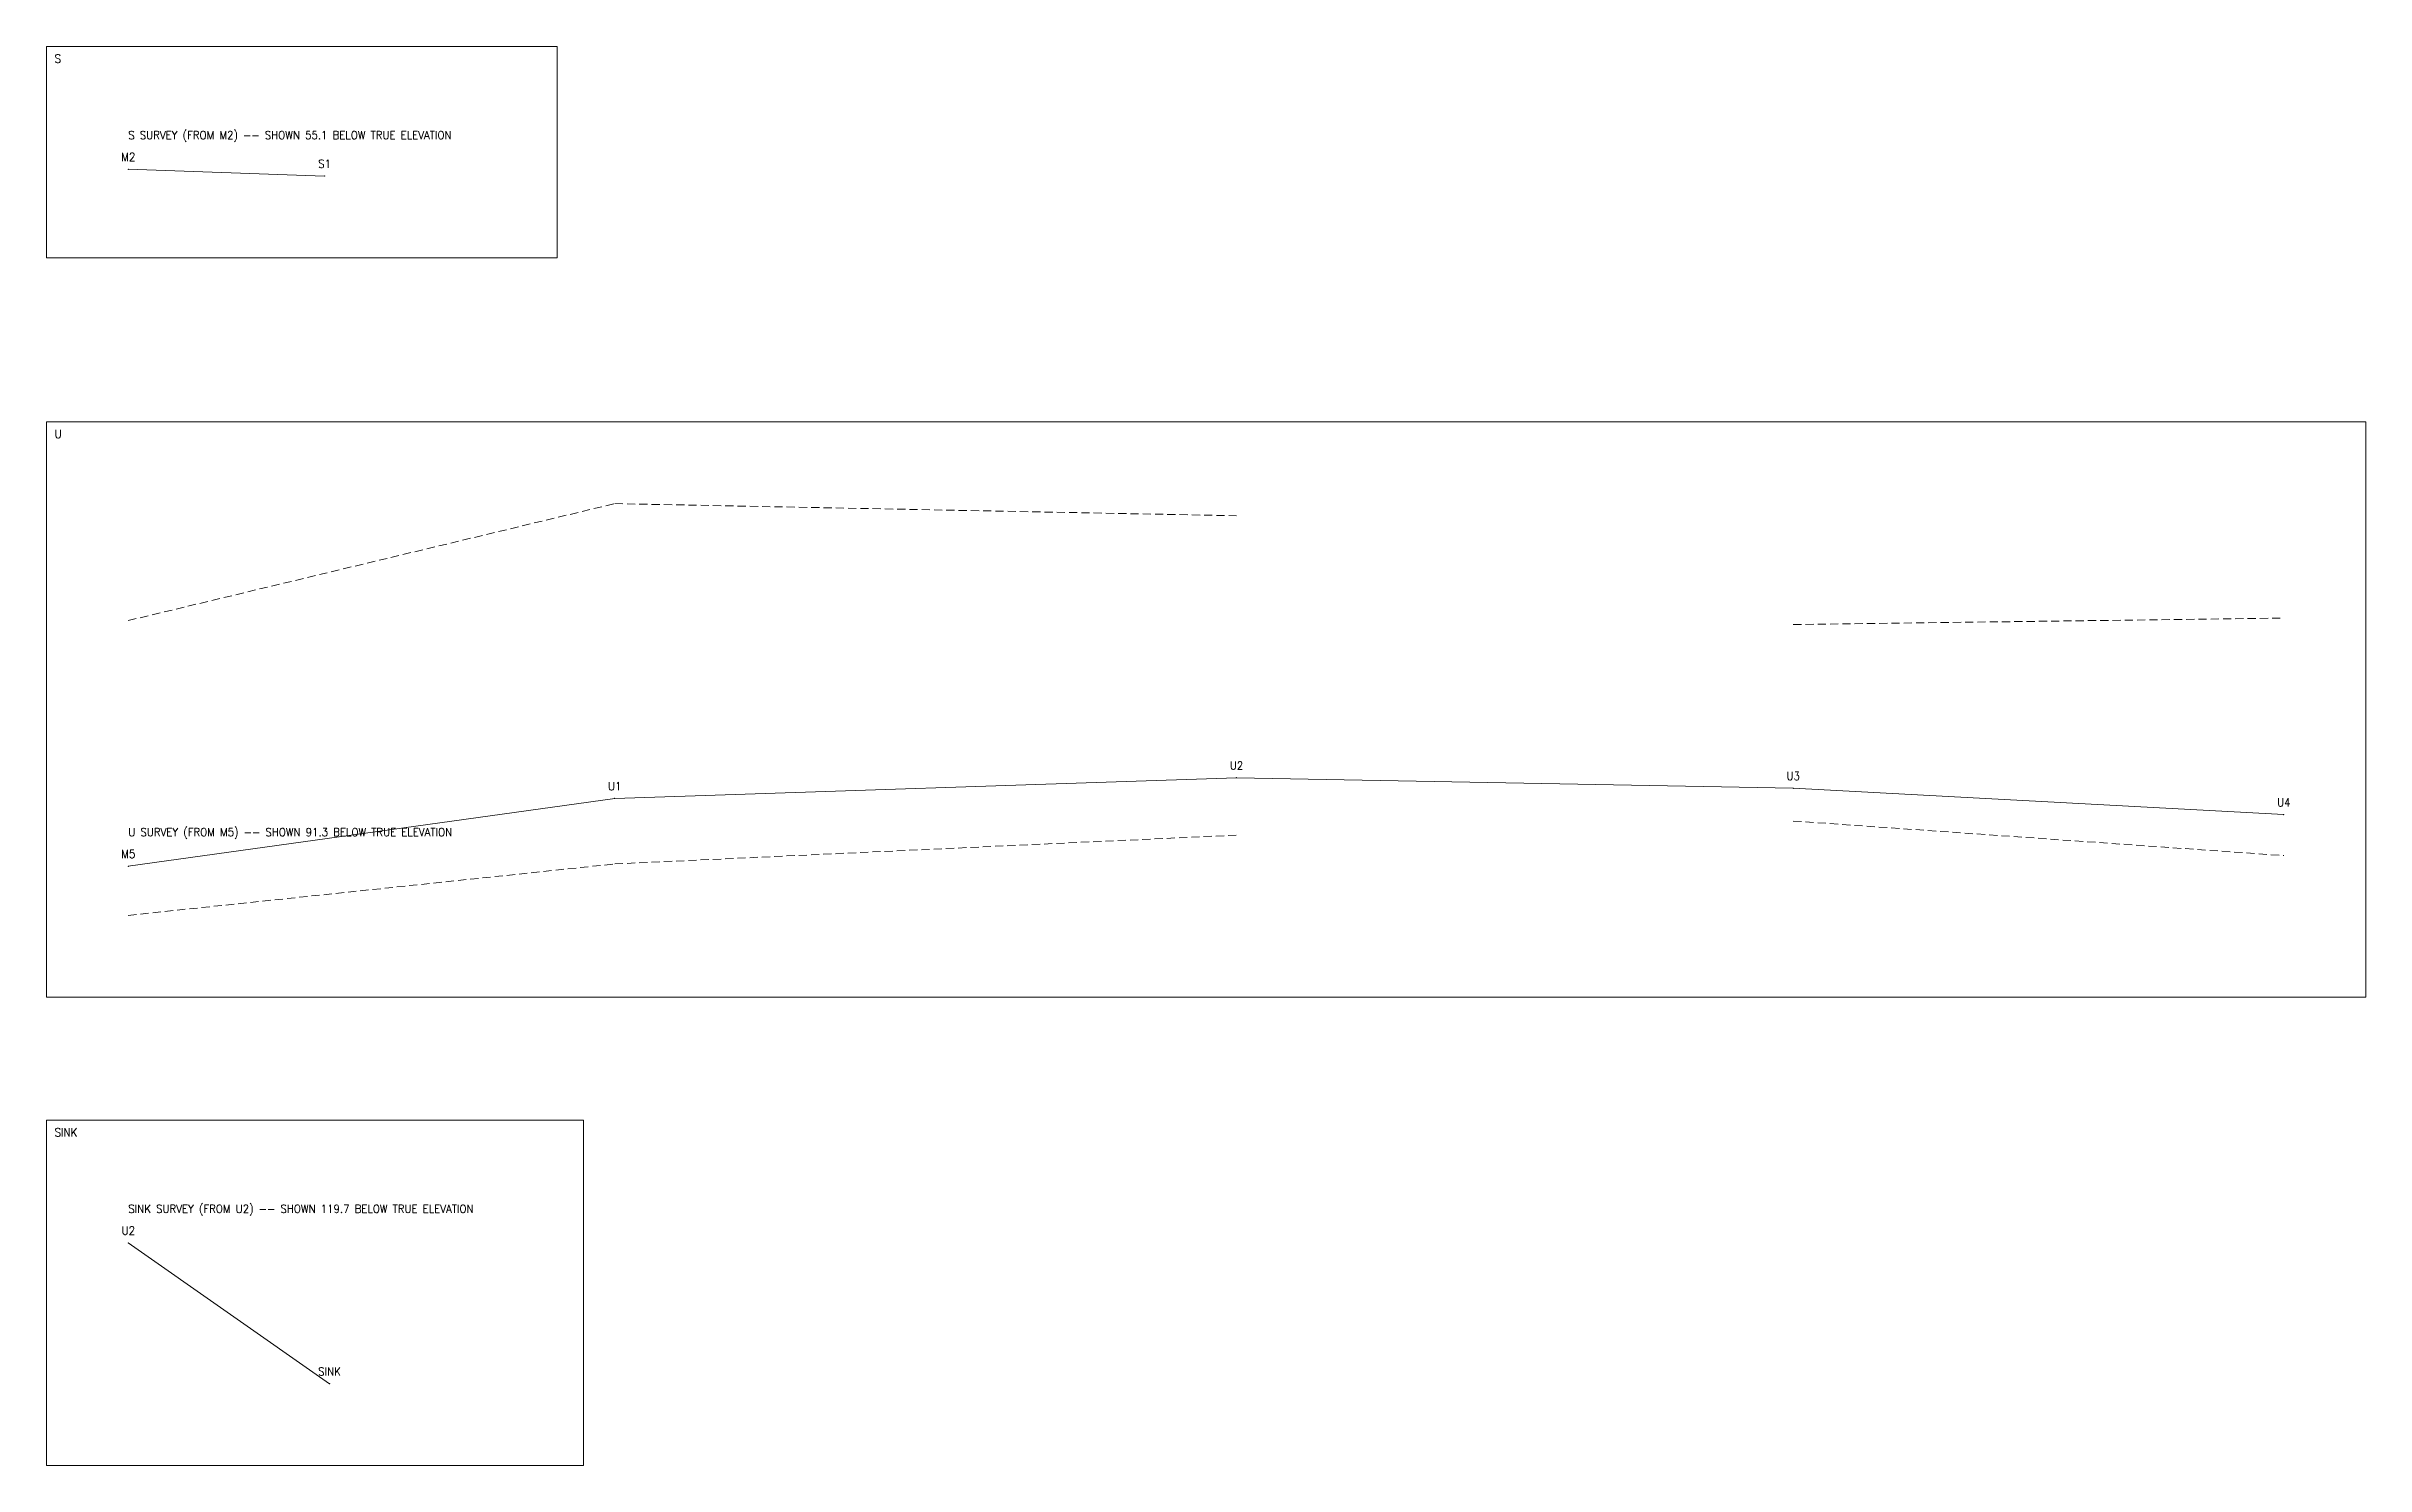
# Model space of a CAD drawing. Header units: feet. Extents: x -7 to 258, y -373 to 103.
# Drawn here: x -7.2 to 134.4, y -372.5 to -285.9 of the extents above; entities that cross this region are included whole.
import ezdxf

# ---------------------------------------------------------------- set-up
doc = ezdxf.new("R2010")
doc.units = ezdxf.units.FT
doc.header["$MEASUREMENT"] = 0
doc.linetypes.add('DASHED', pattern=[0.75, 0.5, -0.25])
for name, color, linetype, lineweight, true_color in [('CTRL-PROFILE-BOX', 8, 'Continuous', 0, 0x808080), ('CTRL-PROFILE-CEILING-U', 8, 'DASHED', 0, 0x808080), ('CTRL-PROFILE-FLOOR-U', 8, 'DASHED', 0, 0x808080), ('CTRL-PROFILE-SHOTS-S', 8, 'Continuous', 9, 0x808080), ('CTRL-PROFILE-SHOTS-SINK', 8, 'Continuous', 9, 0x808080), ('CTRL-PROFILE-SHOTS-U', 8, 'Continuous', 9, 0x808080), ('CTRL-PROFILE-STATION-LABELS-S', 1, 'Continuous', 0, 0xff0000), ('CTRL-PROFILE-STATION-LABELS-SINK', 1, 'Continuous', 0, 0xff0000), ('CTRL-PROFILE-STATION-LABELS-U', 1, 'Continuous', 0, 0xff0000), ('CTRL-PROFILE-STATIONS-S', 1, 'Continuous', 9, 0xff0000), ('CTRL-PROFILE-STATIONS-SINK', 1, 'Continuous', 9, 0xff0000), ('CTRL-PROFILE-STATIONS-U', 1, 'Continuous', 9, 0xff0000), ('CTRL-PROFILE-TEXT-LABELS-S', 1, 'Continuous', 0, 0xff0000), ('CTRL-PROFILE-TEXT-LABELS-SINK', 1, 'Continuous', 0, 0xff0000), ('CTRL-PROFILE-TEXT-LABELS-U', 1, 'Continuous', 0, 0xff0000)]:
    doc.layers.add(name, color=color, linetype=linetype, lineweight=lineweight, true_color=true_color)
doc.styles.add('textstyle18', font='')
doc.styles.add('textstyle20', font='')
doc.styles.add('textstyle24', font='')
doc.styles.add('textstyle3', font='')
doc.styles.add('textstyle31', font='')
doc.styles.add('textstyle39', font='')
doc.styles.add('textstyle42', font='')
doc.styles.add('textstyle45', font='')
doc.styles.add('textstyle47', font='')
doc.styles.add('textstyle51', font='')
doc.styles.add('textstyle52', font='')
doc.styles.add('textstyle55', font='')
doc.styles.add('textstyle60', font='')
doc.styles.add('textstyle70', font='')
doc.styles.add('textstyle9', font='')
doc.styles.get('textstyle18').set_extended_font_data('standard')
doc.styles.get('textstyle20').set_extended_font_data('standard')
doc.styles.get('textstyle24').set_extended_font_data('standard')
doc.styles.get('textstyle3').set_extended_font_data('standard')
doc.styles.get('textstyle31').set_extended_font_data('standard')
doc.styles.get('textstyle39').set_extended_font_data('standard')
doc.styles.get('textstyle42').set_extended_font_data('standard')
doc.styles.get('textstyle45').set_extended_font_data('standard')
doc.styles.get('textstyle47').set_extended_font_data('standard')
doc.styles.get('textstyle51').set_extended_font_data('standard')
doc.styles.get('textstyle52').set_extended_font_data('standard')
doc.styles.get('textstyle55').set_extended_font_data('standard')
doc.styles.get('textstyle60').set_extended_font_data('standard')
doc.styles.get('textstyle70').set_extended_font_data('standard')
doc.styles.get('textstyle9').set_extended_font_data('standard')

msp = doc.modelspace()

# ---------------------------------------------------------------- texts
at = {"layer": 'CTRL-PROFILE-BOX', "char_height": 0.5, "width": 100, "attachment_point": 4}
for s, insert, style in [('S', (-6.71, -286.64), 'textstyle47'), ('U', (-6.71, -309.56), 'textstyle70'), ('SINK', (-6.71, -352.2), 'textstyle60')]:
    msp.add_mtext(s, dxfattribs=dict(at, insert=insert, style=style))
at = {"layer": 'CTRL-PROFILE-STATION-LABELS-S', "char_height": 0.5, "width": 100, "attachment_point": 5}
for s, insert, style in [('M2', (-2.21, -292.64), 'textstyle55'), ('S1', (9.78, -293.06), 'textstyle45')]:
    msp.add_mtext(s, dxfattribs=dict(at, insert=insert, style=style))
at = {"layer": 'CTRL-PROFILE-STATION-LABELS-SINK', "char_height": 0.5, "width": 100, "attachment_point": 5}
for s, insert, style in [('U2', (-2.21, -358.2), 'textstyle18'), ('SINK', (10.08, -366.8), 'textstyle20')]:
    msp.add_mtext(s, dxfattribs=dict(at, insert=insert, style=style))
at = {"layer": 'CTRL-PROFILE-STATION-LABELS-U', "char_height": 0.5, "width": 100, "attachment_point": 5}
for s, insert, style in [('U2', (65.47, -329.8), 'textstyle24'), ('U1', (27.5, -331.06), 'textstyle52'), ('U3', (99.47, -330.44), 'textstyle31'), ('U4', (129.43, -332.05), 'textstyle42'), ('M5', (-2.21, -335.2), 'textstyle39')]:
    msp.add_mtext(s, dxfattribs=dict(at, insert=insert, style=style))
at = {"layer": 'CTRL-PROFILE-TEXT-LABELS-S', "insert": (-2.21, -291.39), "char_height": 0.5, "width": 100, "attachment_point": 4, "style": 'textstyle9'}
msp.add_mtext('S SURVEY (FROM M2) -- SHOWN 55.1 BELOW TRUE ELEVATION', dxfattribs=at)
at = {"layer": 'CTRL-PROFILE-TEXT-LABELS-SINK', "insert": (-2.21, -356.95), "char_height": 0.5, "width": 100, "attachment_point": 4, "style": 'textstyle3'}
msp.add_mtext('SINK SURVEY (FROM U2) -- SHOWN 119.7 BELOW TRUE ELEVATION', dxfattribs=at)
at = {"layer": 'CTRL-PROFILE-TEXT-LABELS-U', "insert": (-2.21, -333.95), "char_height": 0.5, "width": 100, "attachment_point": 4, "style": 'textstyle51'}
msp.add_mtext('U SURVEY (FROM M5) -- SHOWN 91.3 BELOW TRUE ELEVATION', dxfattribs=at)

# ---------------------------------------------------------------- linework, layer by layer
at = {"layer": 'CTRL-PROFILE-BOX', "flags": 128}
for points in [[(-7.21, -298.81), (23.99, -298.81), (23.99, -285.89), (-7.21, -285.89)], [(-7.21, -343.95), (134.43, -343.95), (134.43, -308.81), (-7.21, -308.81)], [(-7.21, -372.55), (25.59, -372.55), (25.59, -351.45), (-7.21, -351.45)]]:
    msp.add_lwpolyline(points, close=True, dxfattribs=at)
at = {"layer": 'CTRL-PROFILE-CEILING-U'}
for points in [[(-2.21, -320.95), (27.5, -313.81), (65.47, -314.55)], [(99.47, -321.19), (129.43, -320.8)]]:
    msp.add_lwpolyline(points, dxfattribs=at)
at = {"layer": 'CTRL-PROFILE-FLOOR-U'}
for points in [[(-2.21, -338.95), (27.5, -335.81), (65.47, -334.05)], [(99.47, -333.19), (129.43, -335.3)]]:
    msp.add_lwpolyline(points, dxfattribs=at)
at = {"layer": 'CTRL-PROFILE-SHOTS-S'}
msp.add_line((-2.21, -293.39), (9.78, -293.81), dxfattribs=at)
at = {"layer": 'CTRL-PROFILE-SHOTS-SINK'}
msp.add_line((-2.21, -358.95), (10.08, -367.55), dxfattribs=at)
at = {"layer": 'CTRL-PROFILE-SHOTS-U'}
for p, q in [((27.5, -331.81), (65.47, -330.55)), ((65.47, -330.55), (99.47, -331.19)), ((99.47, -331.19), (129.43, -332.8)), ((-2.21, -335.95), (27.5, -331.81))]:
    msp.add_line(p, q, dxfattribs=at)
at = {"layer": 'CTRL-PROFILE-STATIONS-S'}
for p in [(-2.21, -293.39), (9.78, -293.81)]:
    msp.add_point(p, dxfattribs=at)
at = {"layer": 'CTRL-PROFILE-STATIONS-SINK'}
for p in [(-2.21, -358.95), (10.08, -367.55)]:
    msp.add_point(p, dxfattribs=at)
at = {"layer": 'CTRL-PROFILE-STATIONS-U'}
for p in [(65.47, -330.55), (99.47, -331.19), (27.5, -331.81), (129.43, -332.8), (-2.21, -335.95)]:
    msp.add_point(p, dxfattribs=at)

msp.set_redraw_order([(e.dxf.handle, doc.entitydb.next_handle()) for e in msp.query("TEXT MTEXT ATTDEF DIMENSION ARC_DIMENSION")])  # texts and dimensions are drawn at this point

doc.saveas('drawing.dxf')
